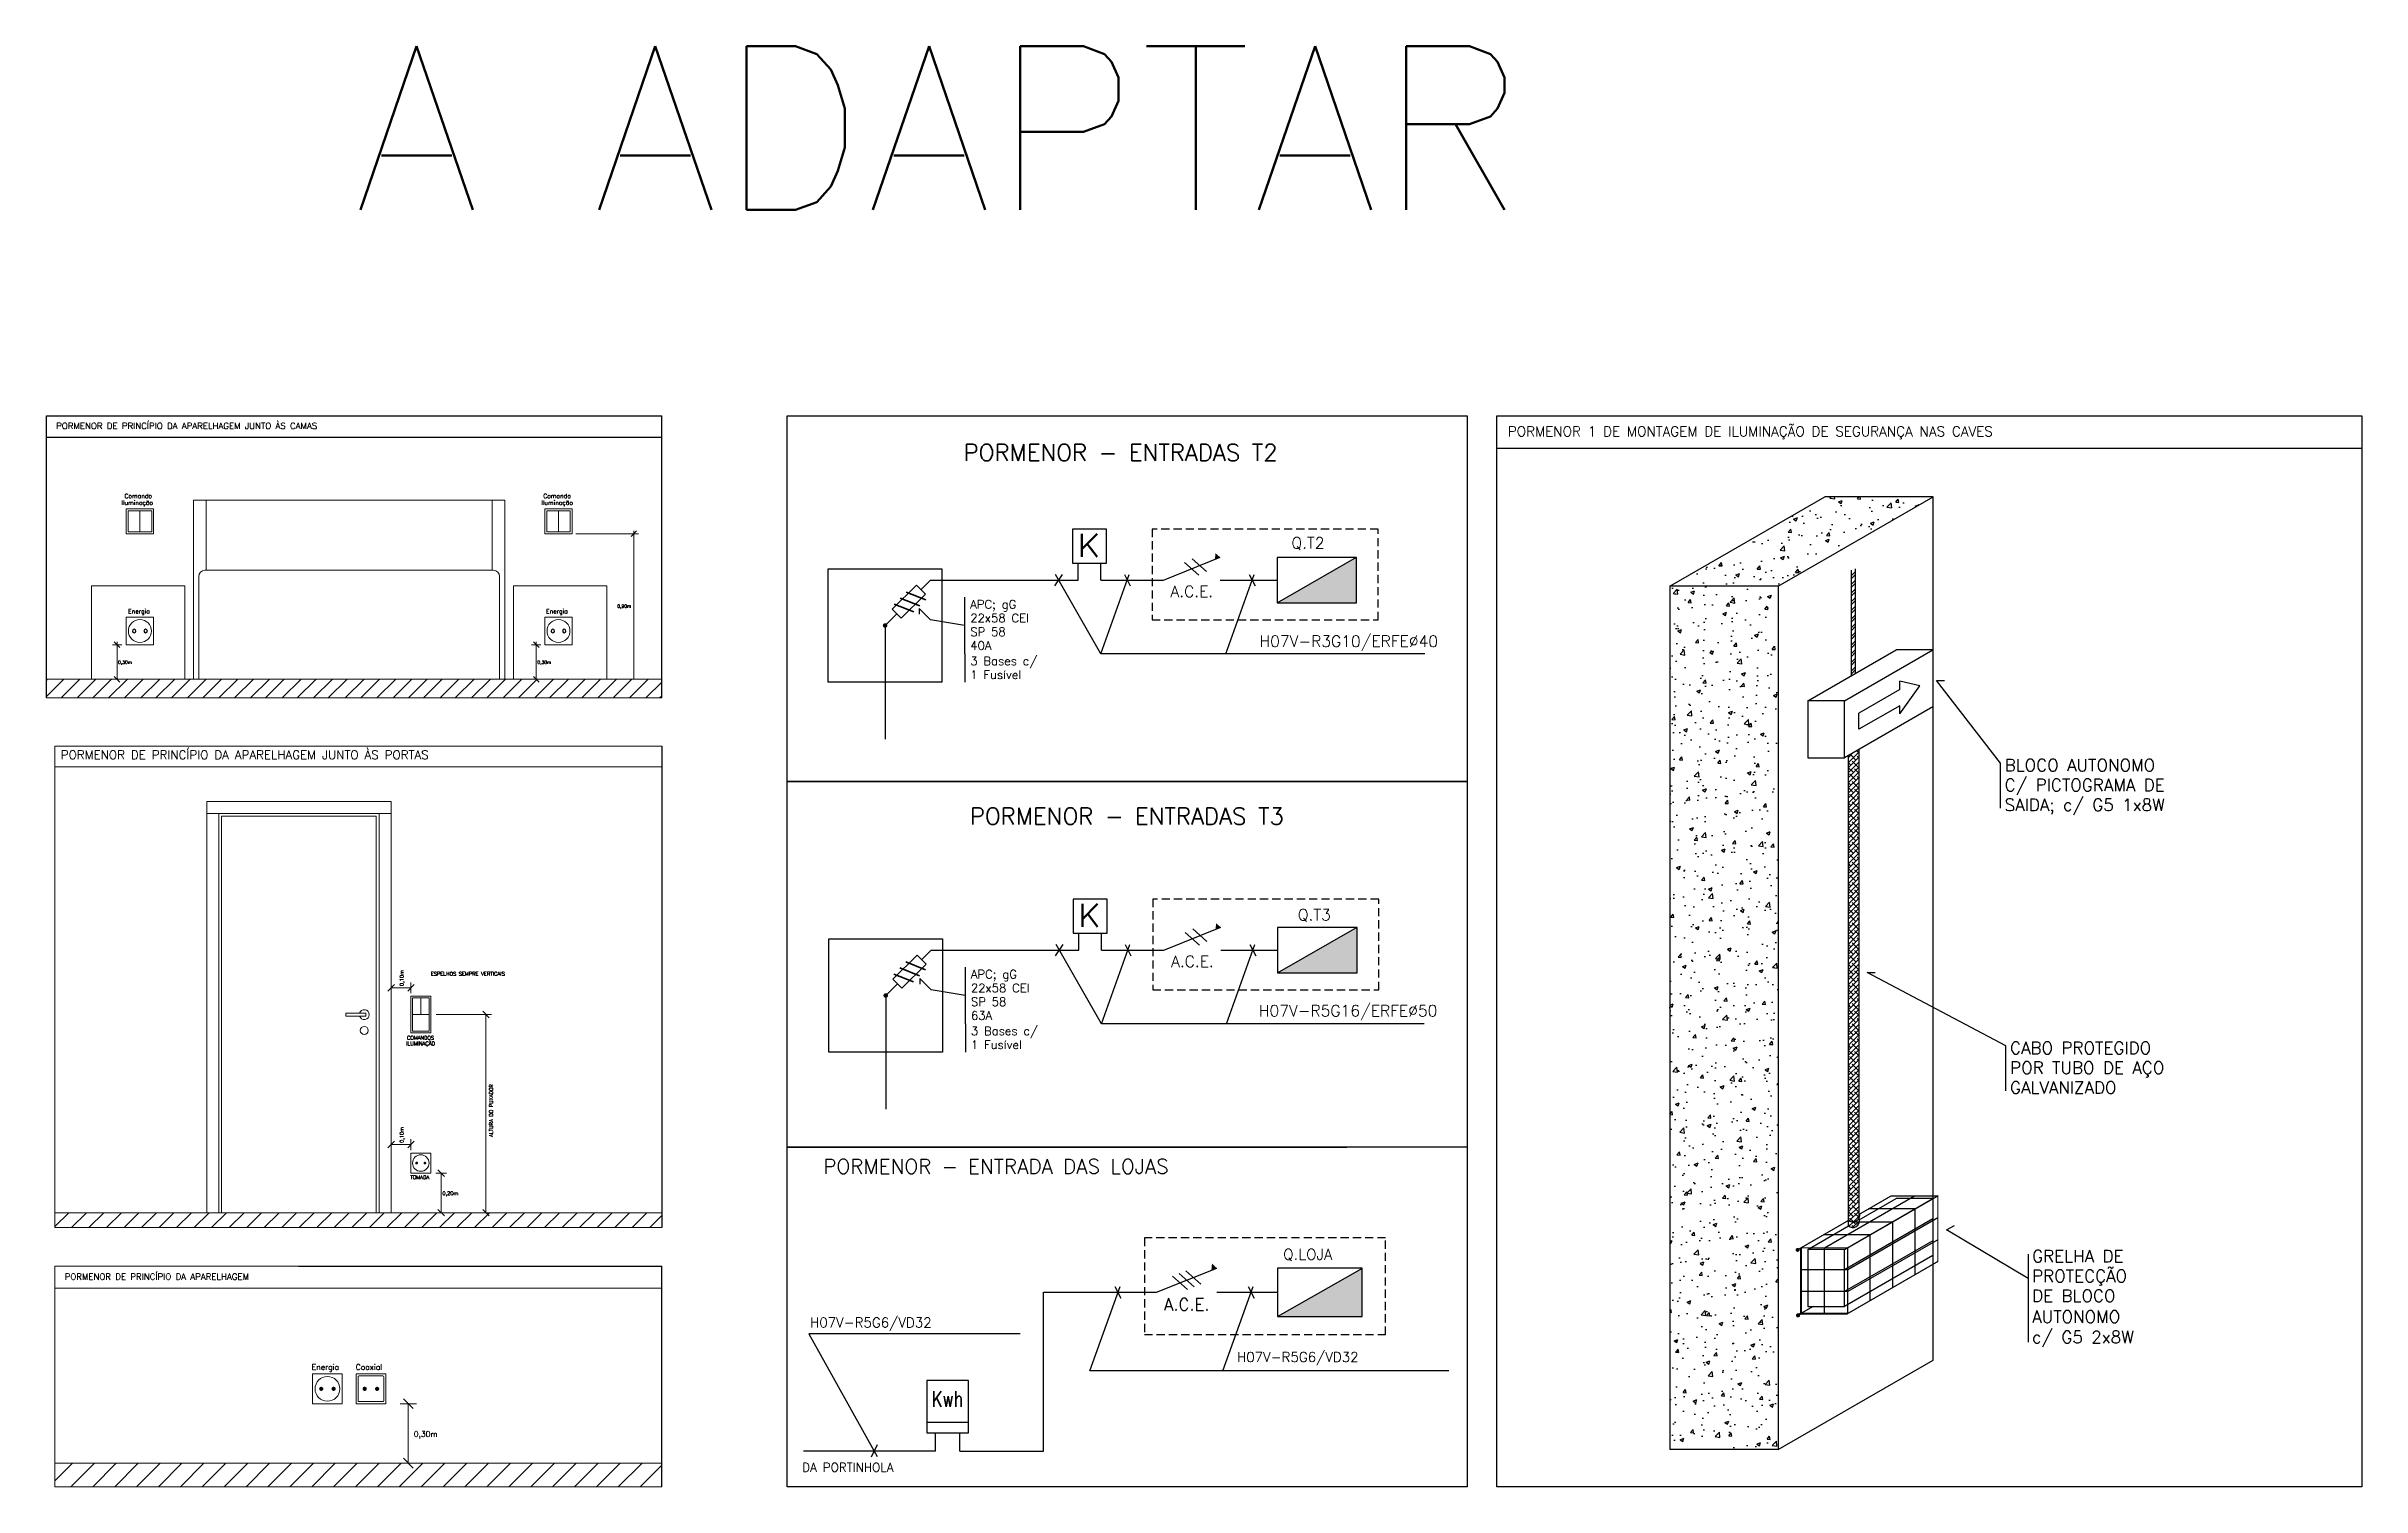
# Model space of a CAD drawing. Header units: millimetres. Extents: x 145 to 60311, y -8355 to 8851.
# Drawn here: x 304.6 to 446, y -135.9 to -47.9 of the extents above; entities that cross this region are included whole.
import ezdxf
from ezdxf.enums import TextEntityAlignment as Align

# ---------------------------------------------------------------- set-up
doc = ezdxf.new("R2010")
doc.units = ezdxf.units.MM
doc.linetypes.add('DASHED', pattern=[0.75, 0.5, -0.25])
for name, color, linetype in [('Esquema', 3, 'Continuous'), ('rita', 7, 'Continuous'), ('ss', 70, 'Continuous'), ('ssl', 150, 'Continuous'), ('t', 7, 'Continuous'), ('tcn', 2, 'Continuous')]:
    doc.layers.add(name, color=color, linetype=linetype)
doc.styles.add('ROMANS', font='romans', dxfattribs={"height": 1.2})
pattern_1 = [(50, (281.1707, -172.4615), (2.339561, -0.204685), [0.244634, -2.69098]), (355, (281.1707, -172.4615), (-0.452578, 2.453493), [0.195708, -2.152783]), (100.451, (281.3656, -172.4786), (1.886992, 2.248796), [0.207907, -2.28698]), (46.1842, (281.1707, -171.809), (3.481117, -0.539895), [0.36695, -4.03647]), (96.6356, (281.4608, -171.854), (3.048675, 3.177366), [0.31186, -3.43047]), (351.184, (281.1707, -171.809), (3.04868, 3.17736), [0.29356, -3.229175]), (21, (281.4968, -171.9722), (1.946993, -1.313263), [0.244634, -2.69098]), (326, (281.4968, -171.9722), (0.793643, 2.365287), [0.195708, -2.152783]), (71.4514, (281.659, -172.0817), (2.74063, 1.05203), [0.207907, -2.28698]), (37.5, (281.1707, -172.4615), (0.039663, 1.0858307), [0, -2.126689, 0, -2.185401, 0, -2.160938]), (7.5, (281.1707, -172.4615), (0.858078, 1.286489), [0, -1.246005, 0, -2.077762, 0, -0.823603]), (327.5, (280.4433, -172.4615), (1.741214, -0.073567), [0, -0.815448, 0, -2.544198, 0, -3.375955]), (317.5, (280.1171, -172.4615), (1.902231, 0.32652), [0, -1.060083, 0, -1.689609, 0, -2.397418])]

msp = doc.modelspace()

# ---------------------------------------------------------------- texts
at = {"color": 70, "style": 'ROMANS'}
for s, height, p in [('PORMENOR 1 DE MONTAGEM DE ILUMINAÇÃO DE SEGURANÇA NAS CAVES', 0.6061, (393.87, -71.75)), ('PORMENOR DE PRINCÍPIO DA APARELHAGEM JUNTO ÀS PORTAS', 0.531, (305.52, -91.47))]:
    msp.add_text(s, height=height, dxfattribs=at).set_placement(p)
at = {"color": 4, "style": 'ROMANS'}
for s, height, p in [('PORMENOR - ENTRADAS T2', 1.0237, (370.23, -72.74)), ('PORMENOR - ENTRADAS T3', 1.0237, (370.61, -94.95)), ('PORMENOR - ENTRADA DAS LOJAS', 0.8968, (362.62, -116.34))]:
    msp.add_text(s, height=height, dxfattribs=at).set_placement(p, align=Align.MIDDLE)
at = {"style": 'ROMANS', "width": 1.166667}
for p, p2 in [((367.6, -79.1), (368.99, -79.1)), ((367.64, -101.7), (369.02, -101.7))]:
    msp.add_text('K', height=1.39, dxfattribs=at).set_placement(p, p2, align=Align.FIT)
at = {"style": 'ROMANS'}
for s, height, p in [('Q.T2', 0.693, (380.66, -78.61)), ('H07V-R3G10/ERFE%%C40', 0.6934, (378.71, -84.61)), ('3 Bases c/', 0.52, (361.05, -85.73)), ('1 Fusível', 0.52, (361.05, -86.57)), ('Q.T3', 0.693, (381.05, -101.32)), ('H07V-R5G16/ERFE%%C50', 0.6934, (378.67, -107.18)), ('3 Bases c/', 0.52, (361.09, -108.33)), ('1 Fusível', 0.52, (361.09, -109.17))]:
    msp.add_text(s, height=height, dxfattribs=at).set_placement(p)
for height, p in [(0.693, (374.58, -81.22)), (0.693, (374.62, -103.82)), (0.74, (374.27, -124.77))]:
    msp.add_text('A.C.E.', height=height, dxfattribs=at).set_placement(p, align=Align.MIDDLE)
at = {"color": 2, "style": 'ROMANS'}
for s, height, p in [('Q.LOJA', 0.666, (380.16, -122.05)), ('H07V-R5G6/VD32', 0.5992, (351.27, -126.18)), ('H07V-R5G6/VD32', 0.5992, (377.34, -128.29)), ('DA PORTINHOLA', 0.5326, (350.79, -134.99))]:
    msp.add_text(s, height=height, dxfattribs=at).set_placement(p)
at = {"layer": 'Esquema', "color": 5, "linetype": 'Continuous', "insert": (323.39, -47.92), "char_height": 10, "attachment_point": 1, "style": 'ROMANS'}
msp.add_mtext_dynamic_manual_height_columns('{\\C256;A ADAPTAR}', width=95.1986, gutter_width=0.9, heights=[0], dxfattribs=at)
at = {"layer": 'ss', "color": 2, "style": 'ROMANS'}
for s, height, p in [('BLOCO AUTONOMO', 0.7474, (424.21, -92.21)), ('C/ PICTOGRAMA DE', 0.7474, (424.21, -93.42)), ('SAIDA; c/ G5 1x8W', 0.7474, (424.21, -94.63)), ('CABO PROTEGIDO', 0.7474, (424.54, -109.48)), ('POR TUBO DE AÇO', 0.7474, (424.54, -110.69)), ('GALVANIZADO', 0.7474, (424.54, -111.9)), ('GRELHA DE ', 0.747, (425.89, -122.2)), ('PROTECÇÃO', 0.747, (425.89, -123.41)), ('DE BLOCO', 0.747, (425.89, -124.62)), ('AUTONOMO', 0.747, (425.89, -125.9)), ('c/ G5 2x8W', 0.747, (425.88, -127.14))]:
    msp.add_text(s, height=height, dxfattribs=at).set_placement(p)
at = {"layer": 't', "color": 4, "style": 'ROMANS'}
for s, p in [('PORMENOR DE PRINCÍPIO DA APARELHAGEM JUNTO ÀS CAMAS', (305.24, -71.3)), ('PORMENOR DE PRINCÍPIO DA APARELHAGEM ', (305.76, -123.27))]:
    msp.add_text(s, height=0.3834, dxfattribs=at).set_placement(p)
at = {"layer": 'tcn', "style": 'ROMANS'}
for s, height, p in [('Iluminação', 0.269, (309.23, -75.94)), ('Comando', 0.269, (309.41, -75.53)), ('Iluminação', 0.269, (334.87, -75.94)), ('Comando', 0.269, (334.98, -75.53)), ('Energia', 0.269, (309.63, -82.57)), ('Energia', 0.269, (335.15, -82.57)), ('0,90m', 0.197, (339.5, -82.22)), ('0,30m', 0.197, (309.02, -85.65)), ('0,30m', 0.197, (334.62, -85.65)), ('ESPELHOS SEMPRE VERTICAIS', 0.2269, (328.11, -104.69)), ('ILUMINAÇÃO', 0.227, (326.62, -108.95)), ('COMANDOS', 0.227, (326.66, -108.6)), ('TOMADA', 0.227, (326.86, -117.12)), ('0,20m', 0.227, (328.82, -118.1)), ('Energia', 0.34, (320.84, -128.77)), ('Coaxial', 0.34, (323.53, -128.77)), ('0,30m', 0.34, (327.07, -132.86))]:
    msp.add_text(s, height=height, dxfattribs=at).set_placement(p)
for s, height, p in [('0,10m', 0.227, (326.45, -105.33)), ('ALTURA DO PUXADOR', 0.2269, (331.91, -114.55)), ('0,10m', 0.227, (326.45, -114.91))]:
    msp.add_text(s, height=height, rotation=90, dxfattribs=at).set_placement(p)

# ---------------------------------------------------------------- blocks, each defined once
blk = doc.blocks.new('CC1')
for p, q in [((-10, 20), (10, 20)), ((-10, 0), (-10, 20)), ((5.51, 17.1), (1.27, 12.86)), ((7.1, 15.51), (5.51, 17.1)), ((10, 20), (10, 0)), ((1.27, 12.86), (2.86, 11.27)), ((2.86, 11.27), (7.1, 15.51)), ((8, 11), (6, 13)), ((6, 13), (6, 12)), ((14, 15), (14, 5)), ((14, 10), (8, 11)), ((10, 0), (-10, 0))]:
    blk.add_line(p, q)
at = {"color": 13}
for p, q in [((8, 18), (6.3, 16.3)), ((0, 10), (2, 12))]:
    blk.add_line(p, q, dxfattribs=at)
at = {"color": 13, "const_width": 0.4}
blk.add_lwpolyline([(-0.2, 10, 1), (0.2, 10, 1)], format="xyb", close=True, dxfattribs=at)
at = {"style": 'ROMANS', "width": 0.492188}
blk.add_attdef('FASES', text='', height=3, rotation=45, dxfattribs=at).set_placement((3.52, 11.66), (6.7, 14.84), align=Align.FIT)
at = {"style": 'ROMANS'}
for tag, p in [('APC', (15, 13)), ('T:', (15, 8.14)), ('GI', (15, 10.57)), ('INT-NOM', (15, 5.71))]:
    blk.add_attdef(tag, p, '', height=1.5, dxfattribs=at)
blk = doc.blocks.new('BORDER')
for p, q in [((1, 1), (0, 1)), ((0, 1), (0, 0)), ((1, 0), (1, 1)), ((0, 0), (1, 0))]:
    blk.add_line(p, q)
blk = doc.blocks.new('K002')
at = {"color": 0, "linetype": 'ByBlock'}
for p, q in [((2, 5), (-2, 5)), ((-2, 5), (-2, 0)), ((2, 0), (2, 5)), ((2, 1), (-2, 1)), ((-2, 0), (2, 0))]:
    blk.add_line(p, q, dxfattribs=at)
at = {"color": 0, "linetype": 'ByBlock', "style": 'ROMANS', "width": 0.724138}
blk.add_text('Kwh', height=1.5, dxfattribs=at).set_placement((-1.5, 2.5), (1.5, 2.5), align=Align.FIT)
blk = doc.blocks.new('TTV')
at = {"color": 0, "const_width": 0.25}
for points in [[(-0.875, 0, 1), (-0.625, 0, 1)], [(0.625, 0, 1), (0.875, 0, 1)]]:
    blk.add_lwpolyline(points, format="xyb", close=True, dxfattribs=at)
at = {"color": 0, "lineweight": 0}
blk.add_circle((0, 0), 1.5, dxfattribs=at)

# ---------------------------------------------------------------- hatches: boundary and pattern name
at = {"layer": 'ss'}
h = msp.add_hatch(dxfattribs=at)
h.set_pattern_fill('AR-CONC', color=252, scale=0.012842, style=0)
h.set_pattern_definition(pattern_1)
h.paths.add_polyline_path([(410.37, -80.91), (419.84, -75.45), (413.23, -75.45), (403.77, -80.91)])
h = msp.add_hatch(dxfattribs=at)
h.set_pattern_fill('AR-CONC', color=252, scale=0.012842, style=0)
h.set_pattern_definition(pattern_1)
h.paths.add_polyline_path([(410.37, -80.91), (410.37, -133.63), (403.77, -133.63), (403.77, -80.91)])
at = {"layer": 'ssl'}
h = msp.add_hatch(dxfattribs=at)
h.set_pattern_fill('ANSI32', color=256, scale=0.996516, style=0)
h.set_pattern_definition([(45, (9.27103, -176.1447), (-0.26424125, 0.26424125), []), (45, (9.4472, -176.1447), (-0.26424125, 0.26424125), [])])
h.paths.add_polyline_path([(415.1, -79.92), (414.85, -80.07), (414.85, -86.37), (415.1, -86.22)])
h = msp.add_hatch(dxfattribs=at)
h.set_pattern_fill('ANSI38', color=256, scale=1.743903, style=0)
h.set_pattern_definition([(45, (9.27103, -176.1447), (-0.15414073, 0.15414073), []), (135, (9.27103, -176.1447), (-0.46242218, 0.15414073), [0.54496977, -0.32698186])])
h.paths.add_polyline_path([(415.32, -90.88), (414.67, -91.26), (414.67, -119.64, 0.494704), (415.32, -119.5)])
h.paths.add_polyline_path([(415.34, -119.74), (414.98, -119.74, -0.199079), (414.68, -119.64), (414.67, -119.65), (414.67, -119.98, 0.588972)])

# ---------------------------------------------------------------- linework, layer by layer
at = {"color": 13}
for p, q in [((372.84, -80.53), (376.31, -79.14)), ((358.63, -80.53), (367.64, -80.53)), ((367.64, -80.53), (367.64, -79.49)), ((369.03, -80.53), (369.03, -79.49)), ((369.03, -80.53), (372.84, -80.53)), ((376.31, -80.53), (379.78, -80.53)), ((355.85, -83.31), (355.85, -90.24)), ((372.88, -103.13), (376.35, -101.74)), ((358.67, -103.13), (367.68, -103.13)), ((367.68, -103.13), (367.68, -102.09)), ((369.07, -103.13), (369.07, -102.09)), ((369.07, -103.13), (372.88, -103.13)), ((376.35, -103.13), (379.82, -103.13)), ((355.89, -105.9), (355.89, -112.84)), ((372.42, -124.03), (376.11, -122.56)), ((365.53, -124.03), (372.42, -124.03)), ((365.53, -133.73), (365.53, -124.03)), ((376.11, -124.03), (379.81, -124.03)), ((358.93, -133.73), (358.93, -132.62)), ((360.41, -133.73), (360.41, -132.62)), ((358.93, -133.73), (350.87, -133.73)), ((360.41, -133.73), (365.53, -133.73))]:
    msp.add_line(p, q, dxfattribs=at)
for p, q in [((379.78, -81.92), (384.63, -79.14)), ((374.14, -79.45), (375, -80.22)), ((374.61, -79.24), (375.47, -80)), ((342.22, -90.67), (342.22, -120.08)), ((379.82, -104.52), (384.67, -101.74)), ((374.18, -102.05), (375.04, -102.82)), ((374.64, -101.84), (375.5, -102.6)), ((320.04, -122.44), (342.22, -122.44)), ((342.22, -135.91), (342.22, -122.44)), ((373.8, -122.88), (374.72, -123.7)), ((374.21, -122.72), (375.12, -123.54)), ((379.81, -125.51), (384.99, -122.56)), ((373.4, -123.04), (374.32, -123.86))]:
    msp.add_line(p, q)
at = {"color": 2}
for p, q in [((366.22, -80.88), (366.68, -80.19)), ((369.03, -85.04), (366.25, -80.18)), ((369.03, -85.04), (370.76, -80.18)), ((370.46, -80.18), (370.81, -80.88)), ((376.66, -85.04), (378.39, -80.18)), ((378.09, -80.18), (378.44, -80.88)), ((388.8, -85.04), (369.03, -85.04)), ((366.26, -103.48), (366.72, -102.78)), ((369.07, -107.64), (366.29, -102.78)), ((369.07, -107.64), (370.8, -102.78)), ((370.5, -102.78), (370.85, -103.48)), ((376.7, -107.64), (378.43, -102.78)), ((378.13, -102.78), (378.48, -103.48)), ((388.77, -107.64), (369.07, -107.64)), ((368.35, -128.84), (370.2, -123.67)), ((369.88, -123.67), (370.25, -124.4)), ((376.48, -128.84), (378.33, -123.67)), ((378.02, -123.67), (378.39, -124.4)), ((364.09, -126.58), (351.19, -126.58)), ((351.19, -126.58), (355.37, -134.07)), ((390.27, -128.84), (368.35, -128.84)), ((355.37, -133.36), (355, -134.1))]:
    msp.add_line(p, q, dxfattribs=at)
at = {"ltscale": 1.5}
for p, q in [((349.87, -115.16), (384.04, -115.16)), ((349.87, -135.91), (349.87, -115.16)), ((391.39, -115.16), (391.39, -135.91)), ((391.39, -135.91), (349.87, -135.91))]:
    msp.add_line(p, q, dxfattribs=at)
for points in [[(349.87, -70.5), (391.39, -70.5), (391.39, -92.83), (349.87, -92.83)], [(349.87, -92.83), (391.39, -92.83), (391.39, -115.16), (349.87, -115.16)]]:
    msp.add_lwpolyline(points, close=True, dxfattribs=at)
at = {"color": 2, "linetype": 'DASHED'}
for points in [[(372.15, -77.41), (372.15, -82.96), (385.96, -82.96), (385.96, -77.41)], [(372.19, -100.01), (372.19, -105.56), (385.99, -105.56), (385.99, -100.01)]]:
    msp.add_lwpolyline(points, close=True, dxfattribs=at)
for points in [[(360.71, -85.04), (360.71, -86.77)], [(360.75, -107.64), (360.75, -109.37)]]:
    msp.add_lwpolyline(points)
at = {"color": 70, "linetype": 'DASHED'}
msp.add_lwpolyline([(371.68, -120.71), (371.68, -126.62), (386.41, -126.62), (386.41, -120.71)], close=True, dxfattribs=at)
at = {"color": 0, "const_width": 0.126}
for points in [[(324.01, -129.93, 1), (324.14, -129.93, 1)], [(324.77, -129.93, 1), (324.9, -129.93, 1)]]:
    msp.add_lwpolyline(points, format="xyb", close=True, dxfattribs=at)
at = {"color": 0, "lineweight": 0}
for centre in [(310.35, -83.64), (335.91, -83.64)]:
    msp.add_circle(centre, 0.701, dxfattribs=at)
at = {"color": 0}
for centre, start, end in [((310, -83.64), 0, 180), ((310, -83.64), 180, 0), ((310.7, -83.64), 0, 180), ((310.7, -83.64), 180, 0), ((335.56, -83.64), 0, 180), ((335.56, -83.64), 180, 0), ((336.26, -83.64), 0, 180), ((336.26, -83.64), 180, 0)]:
    msp.add_arc(centre, 0.106, start, end, dxfattribs=at)
at = {"color": 13}
for points in [[(375.99, -79.27), (376.31, -79.14), (376.02, -78.89)], [(376.03, -101.87), (376.35, -101.74), (376.06, -101.49)], [(375.77, -122.69), (376.11, -122.56), (375.81, -122.28)]]:
    msp.add_solid(points, dxfattribs=at)
for points in [[(384.63, -79.14), (384.63, -81.92), (379.78, -81.92)], [(384.67, -101.74), (384.67, -104.52), (379.82, -104.52)], [(384.99, -122.56), (384.99, -125.51), (379.81, -125.51)]]:
    msp.add_solid(points)
at = {"layer": 'rita'}
for p, q in [((304.64, -87.73), (304.64, -70.5)), ((304.64, -70.5), (342.22, -70.5)), ((342.22, -87.73), (342.22, -70.5)), ((304.64, -71.8), (342.22, -71.8))]:
    msp.add_line(p, q, dxfattribs=at)
at = {"layer": 'ss', "color": 0}
for p, q in [((393.2, -72.48), (446.01, -72.48)), ((413.2, -121.32), (418.7, -118.15)), ((420.13, -119.48), (414.63, -122.66)), ((417.38, -119.74), (415.01, -119.74)), ((418.75, -118.94), (415.9, -118.94)), ((417.38, -123.74), (417.38, -119.74)), ((418.75, -122.95), (418.75, -118.94)), ((416, -120.53), (413.15, -120.53)), ((413.2, -125.33), (413.2, -121.32)), ((420.13, -120.82), (414.63, -123.99)), ((416, -124.54), (416, -120.53)), ((414.63, -122.66), (411.77, -122.66)), ((414.63, -123.99), (411.77, -123.99)), ((412.51, -124.9), (411.77, -125.33))]:
    msp.add_line(p, q, dxfattribs=at)
at = {"layer": 'ss', "color": 252}
for p, q in [((403.77, -80.91), (413.23, -75.45)), ((410.37, -80.91), (419.84, -75.45)), ((419.84, -75.45), (413.23, -75.45)), ((419.84, -118.3), (419.84, -75.45)), ((410.37, -80.91), (403.77, -80.91)), ((403.77, -80.91), (403.77, -133.63)), ((410.37, -80.91), (410.37, -133.63)), ((419.84, -128.17), (419.84, -121.79)), ((410.37, -133.63), (419.84, -128.17)), ((410.37, -133.63), (403.77, -133.63))]:
    msp.add_line(p, q, dxfattribs=at)
at = {"layer": 'ss'}
for p, q in [((412.19, -87.91), (417.58, -84.79)), ((414.43, -87.91), (419.83, -84.79)), ((419.83, -84.79), (417.58, -84.79)), ((419.83, -84.79), (419.83, -88.28)), ((417.8, -87.21), (415.3, -88.65)), ((417.8, -87.21), (417.8, -86.71)), ((419.04, -86.99), (417.8, -86.71)), ((417.8, -88.7), (419.04, -86.99)), ((412.19, -87.91), (412.19, -91.39)), ((414.43, -87.91), (412.19, -87.91)), ((414.43, -91.39), (414.43, -87.91)), ((419.83, -88.28), (414.43, -91.39)), ((417.8, -88.21), (415.3, -89.64)), ((415.3, -89.64), (415.3, -88.65)), ((417.8, -88.7), (417.8, -88.21)), ((412.19, -91.39), (414.43, -91.39)), ((414.43, -121.41), (419.83, -118.3)), ((415.33, -119.6), (417.58, -118.3)), ((419.83, -118.3), (417.58, -118.3)), ((419.83, -118.3), (419.83, -121.79)), ((412.19, -121.41), (414.67, -119.98)), ((419.83, -119.55), (414.43, -122.66)), ((411.77, -121.32), (411.77, -125.33)), ((412.19, -121.41), (412.19, -124.9)), ((414.43, -121.41), (412.19, -121.41)), ((419.83, -120.88), (414.43, -123.99)), ((414.43, -124.9), (414.43, -121.41)), ((419.83, -121.79), (414.43, -124.9)), ((412.19, -124.9), (414.43, -124.9))]:
    msp.add_line(p, q, dxfattribs=at)
at = {"layer": 'ss', "color": 2}
for p, q in [((420.04, -86.67), (420.54, -86.67)), ((423.96, -91.72), (420.04, -86.67)), ((423.96, -94.46), (423.96, -91.72)), ((415.82, -104.5), (416.31, -104.5)), ((424.29, -108.98), (415.82, -104.5)), ((424.29, -111.72), (424.29, -108.98)), ((420.66, -120.21), (421.15, -119.96)), ((425.64, -123.2), (420.66, -120.21)), ((425.64, -121.7), (425.64, -123.2)), ((425.64, -123.2), (425.64, -127.07))]:
    msp.add_line(p, q, dxfattribs=at)
at = {"layer": 'ss', "color": 0}
msp.add_lwpolyline([(393.2, -70.5), (446.01, -70.5), (446.01, -135.91), (393.2, -135.91)], close=True, dxfattribs=at)
at = {"layer": 'ss', "color": 0, "const_width": 0.0747}
msp.add_lwpolyline([(414.63, -121.32), (420.13, -118.15), (420.13, -122.15), (414.63, -125.33), (414.63, -121.32), (411.77, -121.32), (414.68, -119.64, 0.688813), (415.35, -119.26), (417.27, -118.15), (420.13, -118.15)], format="xyb", dxfattribs=at)
at = {"layer": 'ss', "color": 0, "const_width": 0.125}
for points in [[(411.51, -121.44, 1), (411.63, -121.44, 1)], [(411.53, -125.44, 1), (411.66, -125.44, 1)]]:
    msp.add_lwpolyline(points, format="xyb", close=True, dxfattribs=at)
at = {"layer": 'ss', "color": 0}
for points, const_width in [([(411.77, -121.32), (411.51, -121.47)], 0.0747), ([(414.63, -125.33), (411.77, -125.33), (411.77, -121.32)], 0.125), ([(411.77, -125.33), (411.52, -125.47)], 0.125)]:
    msp.add_lwpolyline(points, dxfattribs=dict(at, const_width=const_width))
at = {"layer": 'ss'}
msp.add_lwpolyline([(411.77, -125.33), (414.63, -125.33)], dxfattribs=at)
at = {"layer": 'ss', "color": 0}
msp.add_arc((414.94, -119.67), 0.405, 229.2105, 10.7895, dxfattribs=at)
at = {"layer": 'ssl'}
for p, q in [((414.85, -86.37), (414.85, -79.92)), ((415.1, -86.22), (415.1, -79.85)), ((414.67, -119.98), (414.67, -91.26)), ((415.32, -119.61), (415.32, -90.88))]:
    msp.add_line(p, q, dxfattribs=at)
at = {"layer": 't', "color": 70, "linetype": 'Continuous', "lineweight": 0}
for p, q in [((311.19, -76.17), (309.51, -76.17)), ((309.51, -76.17), (309.51, -77.7)), ((311.07, -76.29), (309.63, -76.29)), ((309.63, -76.29), (309.63, -77.58)), ((310.35, -76.29), (310.35, -77.58)), ((311.07, -77.58), (311.07, -76.29)), ((311.19, -76.93), (311.19, -76.17)), ((335.07, -76.93), (335.07, -76.17)), ((335.07, -76.17), (336.75, -76.17)), ((335.19, -77.58), (335.19, -76.29)), ((335.19, -76.29), (336.63, -76.29)), ((335.91, -76.29), (335.91, -77.58)), ((336.63, -76.29), (336.63, -77.58)), ((336.75, -76.17), (336.75, -77.7)), ((309.51, -77.7), (311.19, -77.7)), ((309.63, -77.58), (311.07, -77.58)), ((309.63, -77.58), (309.63, -77.58)), ((311.07, -77.58), (309.63, -77.58)), ((311.07, -77.58), (311.07, -77.58)), ((311.19, -77.7), (311.19, -76.93)), ((335.07, -77.7), (335.07, -76.93)), ((336.75, -77.7), (335.07, -77.7)), ((336.63, -77.58), (335.19, -77.58)), ((335.19, -77.58), (336.63, -77.58)), ((335.19, -77.58), (335.19, -77.58)), ((336.63, -77.58), (336.63, -77.58)), ((326.9, -105.95), (328.11, -105.95)), ((326.9, -106.56), (326.9, -105.95)), ((328.11, -105.95), (328.11, -108.18)), ((326.9, -108.18), (326.9, -106.56)), ((326.99, -106.05), (328.01, -106.05)), ((326.99, -107.07), (326.99, -106.05)), ((326.99, -108.08), (326.99, -107.07)), ((326.99, -107.07), (328.01, -107.07)), ((328.01, -107.07), (326.99, -107.07)), ((327.5, -106.05), (327.5, -107.07)), ((328.01, -106.05), (328.01, -107.07)), ((328.01, -107.07), (328.01, -108.08)), ((328.11, -108.18), (326.9, -108.18)), ((328.01, -108.08), (326.99, -108.08))]:
    msp.add_line(p, q, dxfattribs=at)
at = {"layer": 't', "color": 252, "linetype": 'Continuous', "lineweight": 0}
for p, q in [((313.62, -86.58), (313.62, -75.64)), ((313.62, -75.64), (332.64, -75.64)), ((314.39, -75.64), (314.39, -79.93)), ((331.85, -75.64), (331.85, -79.93)), ((332.64, -75.64), (332.64, -86.58)), ((313.94, -86.58), (313.94, -80.31)), ((314.32, -79.93), (331.93, -79.93)), ((332.31, -80.31), (332.31, -86.58)), ((313.09, -80.88), (307.39, -80.88)), ((307.39, -80.88), (307.39, -86.58)), ((313.09, -86.58), (313.09, -80.88)), ((333.16, -80.88), (338.87, -80.88)), ((333.16, -86.58), (333.16, -80.88)), ((338.87, -80.88), (338.87, -86.58)), ((304.64, -86.58), (342.22, -86.58)), ((304.64, -87.65), (305.7, -86.58)), ((304.64, -86.66), (304.71, -86.58)), ((305.54, -87.73), (306.69, -86.58)), ((306.51, -87.73), (307.66, -86.58)), ((307.47, -87.73), (308.62, -86.58)), ((308.44, -87.73), (309.59, -86.58)), ((309.4, -87.73), (310.55, -86.58)), ((310.41, -87.73), (311.56, -86.58)), ((311.33, -87.73), (312.48, -86.58)), ((312.27, -87.73), (313.42, -86.58)), ((313.25, -87.73), (314.4, -86.58)), ((314.19, -87.73), (315.34, -86.58)), ((315.18, -87.73), (316.33, -86.58)), ((316.13, -87.73), (317.28, -86.58)), ((317.11, -87.73), (318.26, -86.58)), ((318.02, -87.73), (319.16, -86.58)), ((319.04, -87.73), (320.19, -86.58)), ((319.96, -87.73), (321.11, -86.58)), ((320.96, -87.73), (322.11, -86.58)), ((321.85, -87.73), (323, -86.58)), ((322.89, -87.73), (324.04, -86.58)), ((323.84, -87.73), (324.99, -86.58)), ((324.82, -87.73), (325.97, -86.58)), ((325.81, -87.73), (326.96, -86.58)), ((326.75, -87.73), (327.9, -86.58)), ((327.66, -87.73), (328.81, -86.58)), ((328.68, -87.73), (329.82, -86.58)), ((329.6, -87.73), (330.75, -86.58)), ((330.6, -87.73), (331.75, -86.58)), ((331.54, -87.73), (332.68, -86.58)), ((332.53, -87.73), (333.68, -86.58)), ((333.46, -87.73), (334.61, -86.58)), ((334.46, -87.73), (335.61, -86.58)), ((335.36, -87.73), (336.51, -86.58)), ((336.39, -87.73), (337.53, -86.58)), ((337.33, -87.73), (338.48, -86.58)), ((338.31, -87.73), (339.46, -86.58)), ((339.24, -87.73), (340.39, -86.58)), ((340.24, -87.73), (341.39, -86.58)), ((341.24, -87.73), (342.22, -86.76)), ((342.08, -87.73), (342.22, -87.59)), ((314.43, -94.06), (325.69, -94.06)), ((314.43, -119.17), (314.43, -94.06)), ((314.43, -119.17), (314.43, -94.06)), ((314.43, -94.06), (325.69, -94.06)), ((325.69, -94.06), (325.69, -119.17)), ((325.69, -119.17), (325.69, -94.06)), ((314.43, -94.78), (325.69, -94.78)), ((315.16, -119.17), (315.16, -94.78)), ((315.34, -119.17), (315.34, -94.96)), ((315.34, -94.96), (324.78, -94.96)), ((324.78, -119.17), (324.78, -94.96)), ((324.96, -119.17), (324.96, -94.78)), ((322.93, -107.16), (322.93, -106.98)), ((324.14, -106.98), (322.93, -106.98)), ((324.14, -107.16), (322.93, -107.16)), ((324.14, -107.16), (324.14, -106.98)), ((305.16, -120.02), (306.01, -119.17)), ((305.16, -119.17), (342.22, -119.17)), ((306.18, -120.08), (307.08, -119.17)), ((307.24, -120.08), (308.15, -119.17)), ((308.31, -120.08), (309.22, -119.17)), ((309.38, -120.08), (310.29, -119.17)), ((310.45, -120.08), (311.36, -119.17)), ((311.52, -120.08), (312.43, -119.17)), ((312.59, -120.08), (313.5, -119.17)), ((313.66, -120.08), (314.57, -119.17)), ((314.73, -120.08), (315.64, -119.17)), ((315.8, -120.08), (316.71, -119.17)), ((316.87, -120.08), (317.78, -119.17)), ((317.94, -120.08), (318.85, -119.17)), ((319.01, -120.08), (319.92, -119.17)), ((320.08, -120.08), (320.99, -119.17)), ((321.15, -120.08), (322.06, -119.17)), ((322.22, -120.08), (323.13, -119.17)), ((323.29, -120.08), (324.2, -119.17)), ((324.36, -120.08), (325.27, -119.17)), ((325.43, -120.08), (326.34, -119.17)), ((326.5, -120.08), (327.41, -119.17)), ((327.57, -120.08), (328.48, -119.17)), ((328.64, -120.08), (329.55, -119.17)), ((329.71, -120.08), (330.62, -119.17)), ((330.78, -120.08), (331.69, -119.17)), ((331.85, -120.08), (332.76, -119.17)), ((332.92, -120.08), (333.83, -119.17)), ((333.99, -120.08), (334.9, -119.17)), ((335.06, -120.08), (335.97, -119.17)), ((336.13, -120.08), (337.04, -119.17)), ((337.2, -120.08), (338.11, -119.17)), ((338.27, -120.08), (339.18, -119.17)), ((339.34, -120.08), (340.24, -119.17)), ((340.41, -120.08), (341.31, -119.17)), ((341.48, -120.08), (342.22, -119.34)), ((305.16, -135.54), (306.24, -134.47)), ((305.16, -134.47), (342.22, -134.47)), ((306.13, -135.91), (307.57, -134.47)), ((307.47, -135.91), (308.91, -134.47)), ((308.81, -135.91), (310.25, -134.47)), ((310.14, -135.91), (311.59, -134.47)), ((311.48, -135.91), (312.92, -134.47)), ((312.82, -135.91), (314.26, -134.47)), ((314.16, -135.91), (315.6, -134.47)), ((315.49, -135.91), (316.94, -134.47)), ((316.83, -135.91), (318.27, -134.47)), ((318.17, -135.91), (319.61, -134.47)), ((319.5, -135.91), (320.95, -134.47)), ((320.84, -135.91), (322.28, -134.47)), ((322.18, -135.91), (323.62, -134.47)), ((323.52, -135.91), (324.96, -134.47)), ((324.85, -135.91), (326.3, -134.47)), ((326.19, -135.91), (327.63, -134.47)), ((327.53, -135.91), (328.97, -134.47)), ((328.87, -135.91), (330.31, -134.47)), ((330.2, -135.91), (331.64, -134.47)), ((331.54, -135.91), (332.98, -134.47)), ((332.88, -135.91), (334.32, -134.47)), ((334.21, -135.91), (335.66, -134.47)), ((335.55, -135.91), (336.99, -134.47)), ((336.89, -135.91), (338.33, -134.47)), ((338.23, -135.91), (339.67, -134.47)), ((339.56, -135.91), (341.01, -134.47)), ((340.9, -135.91), (342.22, -134.59))]:
    msp.add_line(p, q, dxfattribs=at)
at = {"layer": 't', "color": 2, "linetype": 'Continuous', "lineweight": 0}
for p, q in [((340.8, -77.7), (336.97, -77.7)), ((340.68, -77.52), (340.34, -77.87)), ((340.51, -86.58), (340.51, -77.52)), ((308.67, -84.48), (309.24, -84.48)), ((308.78, -84.3), (309.13, -84.65)), ((308.96, -86.58), (308.96, -84.3)), ((334.26, -84.48), (334.84, -84.48)), ((334.38, -84.3), (334.73, -84.65)), ((334.55, -86.58), (334.55, -84.3)), ((308.67, -86.58), (309.24, -86.58)), ((308.78, -86.41), (309.13, -86.76)), ((334.26, -86.58), (334.84, -86.58)), ((334.38, -86.41), (334.73, -86.76)), ((340.8, -86.58), (340.22, -86.58)), ((325.49, -105.63), (325.89, -105.23)), ((325.69, -105.76), (325.69, -105.1)), ((326.9, -105.43), (325.69, -105.43)), ((326.7, -105.63), (327.1, -105.23)), ((326.9, -105.76), (326.9, -105.1)), ((328.43, -107.07), (331.82, -107.07)), ((331.28, -106.87), (331.68, -107.27)), ((331.48, -119.17), (331.48, -107.07)), ((325.49, -115.21), (325.89, -114.81)), ((325.69, -115.35), (325.69, -114.68)), ((326.9, -115.01), (325.69, -115.01)), ((326.7, -115.21), (327.1, -114.81)), ((326.9, -115.35), (326.9, -114.68)), ((328.41, -116.75), (329.07, -116.75)), ((328.54, -116.55), (328.94, -116.95)), ((328.74, -119.17), (328.74, -116.75)), ((328.41, -119.17), (329.07, -119.17)), ((328.54, -118.97), (328.94, -119.37)), ((331.15, -119.17), (331.82, -119.17)), ((331.28, -118.97), (331.68, -119.37)), ((326.24, -130.84), (327.24, -130.84)), ((326.44, -130.54), (327.04, -131.14)), ((326.74, -134.47), (326.74, -130.84)), ((326.44, -134.17), (327.04, -134.77)), ((326.24, -134.47), (327.24, -134.47))]:
    msp.add_line(p, q, dxfattribs=at)
at = {"layer": 't', "linetype": 'Continuous', "lineweight": 0}
for p, q in [((309.51, -82.8), (309.51, -84.48)), ((311.19, -82.8), (309.51, -82.8)), ((311.19, -82.8), (311.19, -84.48)), ((311.19, -83.64), (311.19, -82.8)), ((335.07, -82.8), (335.07, -84.48)), ((335.07, -83.64), (335.07, -82.8)), ((335.07, -82.8), (336.75, -82.8)), ((336.75, -82.8), (336.75, -84.48)), ((309.51, -84.48), (311.19, -84.48)), ((311.19, -84.48), (311.19, -83.64)), ((335.07, -84.48), (335.07, -83.64)), ((336.75, -84.48), (335.07, -84.48)), ((304.64, -87.73), (342.22, -87.73)), ((325.61, -90.67), (305.16, -90.67)), ((305.16, -90.67), (305.16, -120.08)), ((305.16, -90.67), (342.22, -90.67)), ((325.61, -91.93), (305.16, -91.93)), ((305.16, -91.93), (342.22, -91.93)), ((326.9, -116.14), (326.9, -115.54)), ((326.9, -115.54), (328.11, -115.54)), ((328.11, -115.54), (328.11, -116.75)), ((326.9, -116.75), (326.9, -116.14)), ((328.11, -116.75), (326.9, -116.75)), ((305.16, -120.08), (342.22, -120.08)), ((320.04, -122.44), (305.16, -122.44)), ((305.16, -122.44), (305.16, -135.91)), ((342.22, -123.79), (305.16, -123.79)), ((320.89, -130.84), (320.89, -129.02)), ((320.89, -129.02), (322.71, -129.02)), ((322.71, -129.02), (322.71, -130.84)), ((323.55, -129.02), (325.36, -129.02)), ((323.55, -129.02), (323.55, -130.84)), ((323.55, -129.93), (323.55, -129.02)), ((323.55, -130.84), (323.55, -129.93)), ((323.67, -129.2), (323.67, -130.65)), ((323.73, -129.14), (325.18, -129.14)), ((325.24, -129.2), (325.24, -130.65)), ((325.36, -129.02), (325.36, -130.84)), ((322.71, -130.84), (320.89, -130.84)), ((325.36, -130.84), (323.55, -130.84)), ((325.18, -130.71), (323.73, -130.71)), ((305.16, -135.91), (342.22, -135.91))]:
    msp.add_line(p, q, dxfattribs=at)
at = {"layer": 't', "color": 252, "linetype": 'Continuous', "lineweight": 0}
msp.add_circle((324.05, -108.04), 0.242, dxfattribs=at)
for centre, radius, start, end in [((314.32, -80.31), 0.38, 90, 180), ((331.93, -80.31), 0.38, 0, 90), ((324.05, -107.07), 0.303, 197.4576, 162.5424)]:
    msp.add_arc(centre, radius, start, end, dxfattribs=at)
at = {"layer": 't', "linetype": 'Continuous', "lineweight": 0}
for centre, start, end in [((323.73, -129.2), 90, 180), ((325.18, -129.2), 0, 90), ((323.73, -130.65), 180, 270), ((325.18, -130.65), 270, 0)]:
    msp.add_arc(centre, 0.0616, start, end, dxfattribs=at)
at = {"layer": 'tcn'}
msp.add_lwpolyline([(328.21, -105.73, 0, 0, 0), (328.21, -105.73, 0, 0.227, 0), (328.42, -105.51, 0, 0, 0), (329.04, -104.85, 0, 0, 0)], format="xyseb", dxfattribs=at)

# ---------------------------------------------------------------- block references
for p, xscale, yscale, zscale in [((367.29, -79.49), 2.080286385135181, 2.080286385135181, 2.080286385135131), ((379.78, -81.92), 4.854001565315544, 2.77371518018018, 4.854001565315307), ((367.33, -102.09), 2.080286385135181, 2.080286385135181, 2.080286385135131), ((379.82, -104.52), 4.854001565315177, 2.77371518018018, 4.854001565315307)]:
    msp.add_blockref('BORDER', p, dxfattribs=dict(xscale=xscale, yscale=yscale, zscale=zscale))
ref = msp.add_blockref('CC1', (355.85, -86.77), dxfattribs=dict(xscale=0.3467143975224079, yscale=0.3467143975224996, zscale=0.3467143975225218))
ref.add_attrib('FASES', '\\\\\\', dxfattribs={"height": 1.04, "rotation": 45, "style": 'ROMANS', "width": 0.492188}).set_placement((357.13, -82.73), (358.23, -81.63), align=Align.FIT)
ref.add_attrib('APC', 'APC; gG', (361.05, -82.27), dxfattribs={"height": 0.52, "style": 'ROMANS'})
ref.add_attrib('GI', '22x58 CEI', (361.05, -83.11), dxfattribs={"height": 0.52, "style": 'ROMANS'})
ref.add_attrib('T:', 'SP 58', (361.05, -83.95), dxfattribs={"height": 0.52, "style": 'ROMANS'})
ref.add_attrib('INT-NOM', '40A', (361.05, -84.79), dxfattribs={"height": 0.52, "style": 'ROMANS'})
at = {"xscale": 0.3467143975224079, "yscale": 0.3467143975224996, "zscale": 0.3467143975225218}
msp.add_blockref('CC1', (355.89, -109.37), dxfattribs=at).add_auto_attribs({'FASES': '\\\\\\', 'APC': 'APC; gG', 'GI': '22x58 CEI', 'T:': 'SP 58', 'INT-NOM': '63A'})
at = {"color": 4, "xscale": 5.178508453229941, "yscale": 2.959147687559947, "zscale": 5.178508453229633}
msp.add_blockref('BORDER', (379.81, -125.51), dxfattribs=at)
at = {"color": 7, "xscale": 0.6386969029766406, "yscale": 0.6386969029765571, "zscale": 0.6386969029765152}
msp.add_blockref('K002', (359.67, -132.62), dxfattribs=at)
at = {"layer": 't', "linetype": 'Continuous', "lineweight": 0}
for p, xscale, yscale, zscale in [((327.5, -116.14), 0.3360128546625532, 0.3360128546623813, 0.3360128546624043), ((321.8, -129.93), 0.5040192819911739, 0.5040192819911739, 0.5040192819912004)]:
    msp.add_blockref('TTV', p, dxfattribs=dict(at, xscale=xscale, yscale=yscale, zscale=zscale))

msp.set_redraw_order([(e.dxf.handle, doc.entitydb.next_handle()) for e in msp.query("TEXT MTEXT ATTDEF DIMENSION ARC_DIMENSION")])  # texts and dimensions are drawn at this point

doc.saveas('drawing.dxf')
